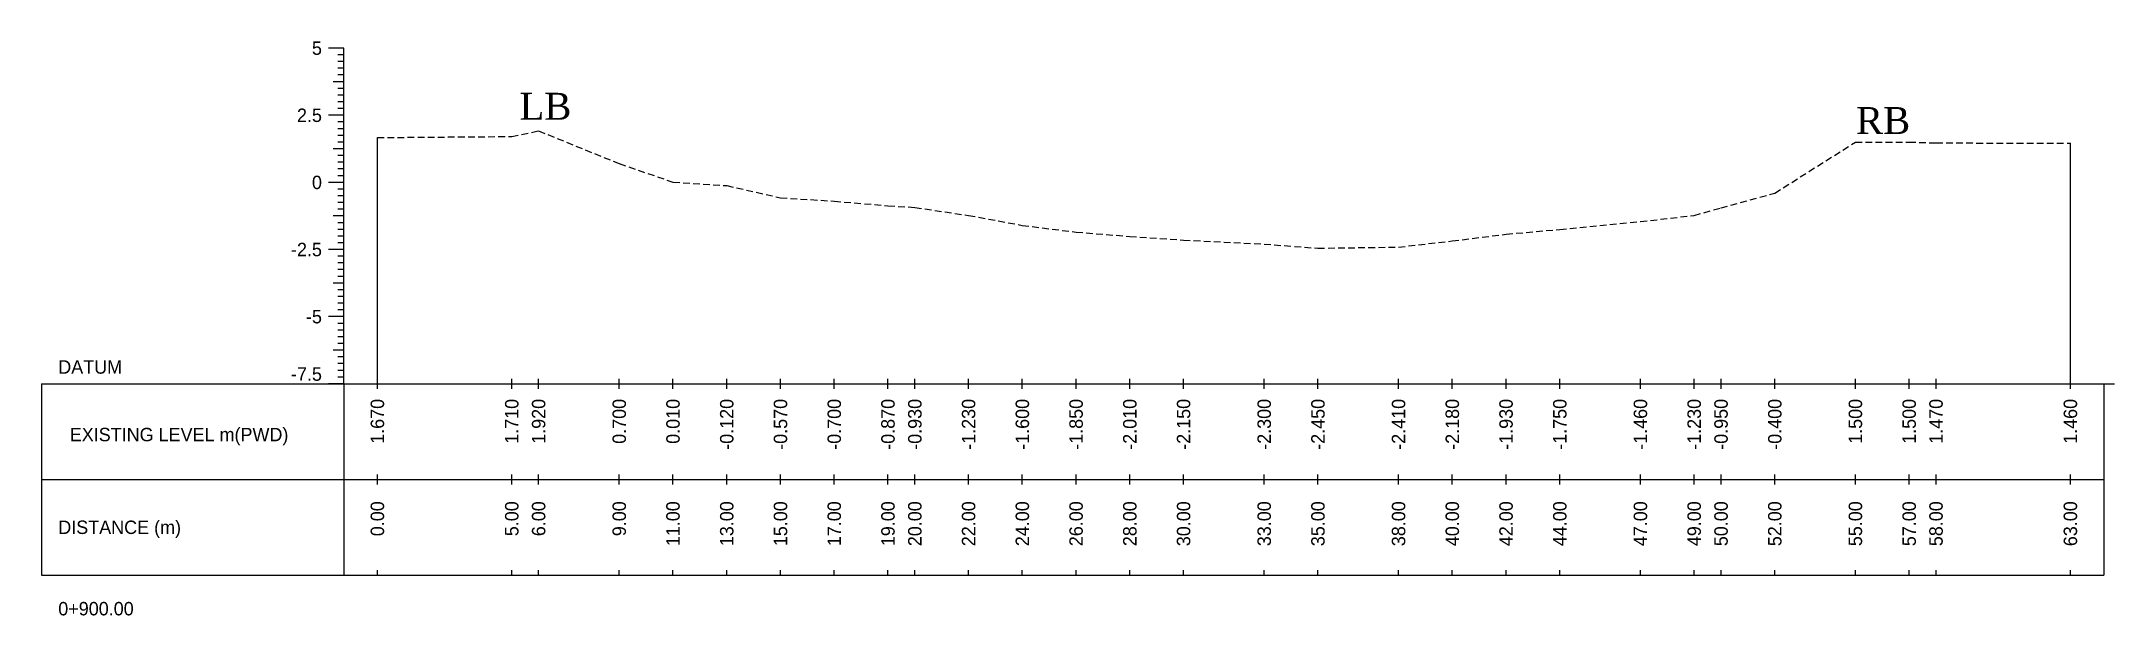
# Model space of a CAD drawing. Header units: inches. Extents: x 6579 to 9220, y -2276 to -1013.
# Drawn here: x 7155.2 to 7232.3, y -1244.5 to -1223.1 of the extents above; entities that cross this region are included whole.
import ezdxf
from ezdxf.enums import TextEntityAlignment as Align

# ---------------------------------------------------------------- set-up
doc = ezdxf.new("R2010")
doc.units = ezdxf.units.IN
doc.header["$MEASUREMENT"] = 0
doc.linetypes.add('HIDDEN', pattern=[0.375, 0.25, -0.125])
doc.layers.add('CS_Drawing', color=7, linetype='Continuous')
doc.layers.add('GL', color=3, linetype='HIDDEN')
doc.styles.add('romans', font='romans.shx')

msp = doc.modelspace()

# ---------------------------------------------------------------- texts
at = {"char_height": 1, "width": 263.40586, "attachment_point": 1, "style": 'romans'}
for s, insert in [('{\\fTimes New Roman|b0|i0|c0|p18;LB}', (7172.989, -1225.058)), ('{\\fTimes New Roman|b0|i0|c0|p18;RB}', (7222.725, -1225.589))]:
    msp.add_mtext(s, dxfattribs=dict(at, insert=insert))
at = {"layer": 'CS_Drawing'}
for s, p in [('5', (7165.637, -1223.394)), ('2.5', (7165.637, -1225.894)), ('0', (7165.637, -1228.394)), ('-2.5', (7165.637, -1230.894)), ('-5', (7165.637, -1233.394))]:
    msp.add_text(s, height=0.5, dxfattribs=at).set_placement(p, align=Align.MIDDLE_RIGHT)
for s, p in [('DATUM', (7155.825, -1235.269)), ('EXISTING LEVEL m(PWD)', (7156.253, -1237.785)), ('DISTANCE (m)', (7155.825, -1241.238)), ('0+900.00', (7155.825, -1244.269))]:
    msp.add_text(s, height=0.5, dxfattribs=at).set_placement(p, align=Align.MIDDLE_LEFT)
msp.add_text('-7.5', height=0.5, dxfattribs=at).set_placement((7165.637, -1235.782), align=Align.RIGHT)
for s, p in [('1.670', (7167.7, -1236.457)), ('1.710', (7172.7, -1236.457)), ('1.920', (7173.7, -1236.457)), ('0.700', (7176.7, -1236.457)), ('0.010', (7178.7, -1236.457)), ('-0.120', (7180.7, -1236.457)), ('-0.570', (7182.7, -1236.457)), ('-0.700', (7184.7, -1236.457)), ('-0.870', (7186.7, -1236.457)), ('-0.930', (7187.7, -1236.457)), ('-1.230', (7189.7, -1236.457)), ('-1.600', (7191.7, -1236.457)), ('-1.850', (7193.7, -1236.457)), ('-2.010', (7195.7, -1236.457)), ('-2.150', (7197.7, -1236.457)), ('-2.300', (7200.7, -1236.457)), ('-2.450', (7202.7, -1236.457)), ('-2.410', (7205.7, -1236.457)), ('-2.180', (7207.7, -1236.457)), ('-1.930', (7209.7, -1236.457)), ('-1.750', (7211.7, -1236.457)), ('-1.460', (7214.7, -1236.457)), ('-1.230', (7216.7, -1236.457)), ('-0.950', (7217.7, -1236.457)), ('-0.400', (7219.7, -1236.457)), ('1.500', (7222.7, -1236.457)), ('1.500', (7224.7, -1236.457)), ('1.470', (7225.7, -1236.457)), ('1.460', (7230.7, -1236.457)), ('0.00', (7167.7, -1240.269)), ('5.00', (7172.7, -1240.269)), ('6.00', (7173.7, -1240.269)), ('9.00', (7176.7, -1240.269)), ('11.00', (7178.7, -1240.269)), ('13.00', (7180.7, -1240.269)), ('15.00', (7182.7, -1240.269)), ('17.00', (7184.7, -1240.269)), ('19.00', (7186.7, -1240.269)), ('20.00', (7187.7, -1240.269)), ('22.00', (7189.7, -1240.269)), ('24.00', (7191.7, -1240.269)), ('26.00', (7193.7, -1240.269)), ('28.00', (7195.7, -1240.269)), ('30.00', (7197.7, -1240.269)), ('33.00', (7200.7, -1240.269)), ('35.00', (7202.7, -1240.269)), ('38.00', (7205.7, -1240.269)), ('40.00', (7207.7, -1240.269)), ('42.00', (7209.7, -1240.269)), ('44.00', (7211.7, -1240.269)), ('47.00', (7214.7, -1240.269)), ('49.00', (7216.7, -1240.269)), ('50.00', (7217.7, -1240.269)), ('52.00', (7219.7, -1240.269)), ('55.00', (7222.7, -1240.269)), ('57.00', (7224.7, -1240.269)), ('58.00', (7225.7, -1240.269)), ('63.00', (7230.7, -1240.269))]:
    msp.add_text(s, height=0.5, rotation=90, dxfattribs=at).set_placement(p, align=Align.MIDDLE_RIGHT)

# ---------------------------------------------------------------- linework, layer by layer
at = {"layer": 'CS_Drawing'}
for p, q in [((7166.45, -1223.394), (7165.887, -1223.394)), ((7166.45, -1223.394), (7166.056, -1223.394)), ((7166.45, -1223.394), (7166.225, -1223.394)), ((7166.45, -1235.894), (7166.45, -1223.394)), ((7166.45, -1223.644), (7166.225, -1223.644)), ((7166.45, -1223.894), (7166.225, -1223.894)), ((7166.45, -1224.144), (7166.225, -1224.144)), ((7166.45, -1224.644), (7166.056, -1224.644)), ((7166.45, -1224.394), (7166.225, -1224.394)), ((7166.45, -1224.644), (7166.225, -1224.644)), ((7166.45, -1224.894), (7166.225, -1224.894)), ((7166.45, -1225.144), (7166.225, -1225.144)), ((7166.45, -1225.394), (7166.225, -1225.394)), ((7166.45, -1225.644), (7166.225, -1225.644)), ((7166.45, -1225.894), (7165.887, -1225.894)), ((7166.45, -1225.894), (7166.056, -1225.894)), ((7166.45, -1225.894), (7166.225, -1225.894)), ((7166.45, -1226.144), (7166.225, -1226.144)), ((7166.45, -1226.394), (7166.225, -1226.394)), ((7166.45, -1227.144), (7166.056, -1227.144)), ((7166.45, -1226.644), (7166.225, -1226.644)), ((7166.45, -1226.894), (7166.225, -1226.894)), ((7166.45, -1227.144), (7166.225, -1227.144)), ((7167.7, -1235.894), (7167.7, -1226.724)), ((7230.7, -1235.894), (7230.7, -1226.934)), ((7166.45, -1227.394), (7166.225, -1227.394)), ((7166.45, -1227.644), (7166.225, -1227.644)), ((7166.45, -1227.894), (7166.225, -1227.894)), ((7166.45, -1228.394), (7165.887, -1228.394)), ((7166.45, -1228.394), (7166.056, -1228.394)), ((7166.45, -1228.144), (7166.225, -1228.144)), ((7166.45, -1228.394), (7166.225, -1228.394)), ((7166.45, -1228.644), (7166.225, -1228.644)), ((7166.45, -1228.894), (7166.225, -1228.894)), ((7166.45, -1229.644), (7166.056, -1229.644)), ((7166.45, -1229.144), (7166.225, -1229.144)), ((7166.45, -1229.394), (7166.225, -1229.394)), ((7166.45, -1229.644), (7166.225, -1229.644)), ((7166.45, -1229.894), (7166.225, -1229.894)), ((7166.45, -1230.144), (7166.225, -1230.144)), ((7166.45, -1230.394), (7166.225, -1230.394)), ((7166.45, -1230.894), (7165.887, -1230.894)), ((7166.45, -1230.894), (7166.056, -1230.894)), ((7166.45, -1230.644), (7166.225, -1230.644)), ((7166.45, -1230.894), (7166.225, -1230.894)), ((7166.45, -1231.144), (7166.225, -1231.144)), ((7166.45, -1231.394), (7166.225, -1231.394)), ((7166.45, -1231.644), (7166.225, -1231.644)), ((7166.45, -1231.894), (7166.225, -1231.894)), ((7166.45, -1232.144), (7166.056, -1232.144)), ((7166.45, -1232.144), (7166.225, -1232.144)), ((7166.45, -1232.394), (7166.225, -1232.394)), ((7166.45, -1232.644), (7166.225, -1232.644)), ((7166.45, -1233.394), (7165.887, -1233.394)), ((7166.45, -1233.394), (7166.056, -1233.394)), ((7166.45, -1232.894), (7166.225, -1232.894)), ((7166.45, -1233.144), (7166.225, -1233.144)), ((7166.45, -1233.394), (7166.225, -1233.394)), ((7166.45, -1233.644), (7166.225, -1233.644)), ((7166.45, -1233.894), (7166.225, -1233.894)), ((7166.45, -1234.144), (7166.225, -1234.144)), ((7166.45, -1234.644), (7166.056, -1234.644)), ((7166.45, -1234.394), (7166.225, -1234.394)), ((7166.45, -1234.644), (7166.225, -1234.644)), ((7166.45, -1234.894), (7166.225, -1234.894)), ((7166.45, -1235.144), (7166.225, -1235.144)), ((7166.45, -1235.394), (7166.225, -1235.394)), ((7166.45, -1235.644), (7166.225, -1235.644)), ((7167.7, -1236.082), (7167.7, -1235.707)), ((7172.7, -1236.082), (7172.7, -1235.707)), ((7173.7, -1236.082), (7173.7, -1235.707)), ((7176.7, -1236.082), (7176.7, -1235.707)), ((7178.7, -1236.082), (7178.7, -1235.707)), ((7180.7, -1236.082), (7180.7, -1235.707)), ((7182.7, -1236.082), (7182.7, -1235.707)), ((7184.7, -1236.082), (7184.7, -1235.707)), ((7186.7, -1236.082), (7186.7, -1235.707)), ((7187.7, -1236.082), (7187.7, -1235.707)), ((7189.7, -1236.082), (7189.7, -1235.707)), ((7191.7, -1236.082), (7191.7, -1235.707)), ((7193.7, -1236.082), (7193.7, -1235.707)), ((7195.7, -1236.082), (7195.7, -1235.707)), ((7197.7, -1236.082), (7197.7, -1235.707)), ((7200.7, -1236.082), (7200.7, -1235.707)), ((7202.7, -1236.082), (7202.7, -1235.707)), ((7205.7, -1236.082), (7205.7, -1235.707)), ((7207.7, -1236.082), (7207.7, -1235.707)), ((7209.7, -1236.082), (7209.7, -1235.707)), ((7211.7, -1236.082), (7211.7, -1235.707)), ((7214.7, -1236.082), (7214.7, -1235.707)), ((7216.7, -1236.082), (7216.7, -1235.707)), ((7217.7, -1236.082), (7217.7, -1235.707)), ((7219.7, -1236.082), (7219.7, -1235.707)), ((7222.7, -1236.082), (7222.7, -1235.707)), ((7224.7, -1236.082), (7224.7, -1235.707)), ((7225.7, -1236.082), (7225.7, -1235.707)), ((7230.7, -1236.082), (7230.7, -1235.707)), ((7155.2, -1235.894), (7166.45, -1235.894)), ((7155.2, -1235.894), (7155.2, -1243.019)), ((7166.45, -1235.894), (7165.887, -1235.894)), ((7166.45, -1235.894), (7166.056, -1235.894)), ((7166.45, -1235.894), (7166.225, -1235.894)), ((7166.45, -1235.894), (7231.95, -1235.894)), ((7166.45, -1235.894), (7166.45, -1243.019)), ((7231.95, -1235.894), (7232.343, -1235.894)), ((7231.95, -1235.894), (7232.175, -1235.894)), ((7231.95, -1235.894), (7231.95, -1243.019)), ((7155.2, -1239.457), (7166.45, -1239.457)), ((7166.45, -1239.457), (7231.95, -1239.457)), ((7166.45, -1239.457), (7231.95, -1239.457)), ((7167.7, -1239.644), (7167.7, -1239.269)), ((7172.7, -1239.644), (7172.7, -1239.269)), ((7173.7, -1239.644), (7173.7, -1239.269)), ((7176.7, -1239.644), (7176.7, -1239.269)), ((7178.7, -1239.644), (7178.7, -1239.269)), ((7180.7, -1239.644), (7180.7, -1239.269)), ((7182.7, -1239.644), (7182.7, -1239.269)), ((7184.7, -1239.644), (7184.7, -1239.269)), ((7186.7, -1239.644), (7186.7, -1239.269)), ((7187.7, -1239.644), (7187.7, -1239.269)), ((7189.7, -1239.644), (7189.7, -1239.269)), ((7191.7, -1239.644), (7191.7, -1239.269)), ((7193.7, -1239.644), (7193.7, -1239.269)), ((7195.7, -1239.644), (7195.7, -1239.269)), ((7197.7, -1239.644), (7197.7, -1239.269)), ((7200.7, -1239.644), (7200.7, -1239.269)), ((7202.7, -1239.644), (7202.7, -1239.269)), ((7205.7, -1239.644), (7205.7, -1239.269)), ((7207.7, -1239.644), (7207.7, -1239.269)), ((7209.7, -1239.644), (7209.7, -1239.269)), ((7211.7, -1239.644), (7211.7, -1239.269)), ((7214.7, -1239.644), (7214.7, -1239.269)), ((7216.7, -1239.644), (7216.7, -1239.269)), ((7217.7, -1239.644), (7217.7, -1239.269)), ((7219.7, -1239.644), (7219.7, -1239.269)), ((7222.7, -1239.644), (7222.7, -1239.269)), ((7224.7, -1239.644), (7224.7, -1239.269)), ((7225.7, -1239.644), (7225.7, -1239.269)), ((7230.7, -1239.644), (7230.7, -1239.269)), ((7155.2, -1243.019), (7166.45, -1243.019)), ((7166.45, -1243.019), (7231.95, -1243.019)), ((7167.7, -1243.019), (7167.7, -1242.832)), ((7172.7, -1243.019), (7172.7, -1242.832)), ((7173.7, -1243.019), (7173.7, -1242.832)), ((7176.7, -1243.019), (7176.7, -1242.832)), ((7178.7, -1243.019), (7178.7, -1242.832)), ((7180.7, -1243.019), (7180.7, -1242.832)), ((7182.7, -1243.019), (7182.7, -1242.832)), ((7184.7, -1243.019), (7184.7, -1242.832)), ((7186.7, -1243.019), (7186.7, -1242.832)), ((7187.7, -1243.019), (7187.7, -1242.832)), ((7189.7, -1243.019), (7189.7, -1242.832)), ((7191.7, -1243.019), (7191.7, -1242.832)), ((7193.7, -1243.019), (7193.7, -1242.832)), ((7195.7, -1243.019), (7195.7, -1242.832)), ((7197.7, -1243.019), (7197.7, -1242.832)), ((7200.7, -1243.019), (7200.7, -1242.832)), ((7202.7, -1243.019), (7202.7, -1242.832)), ((7205.7, -1243.019), (7205.7, -1242.832)), ((7207.7, -1243.019), (7207.7, -1242.832)), ((7209.7, -1243.019), (7209.7, -1242.832)), ((7211.7, -1243.019), (7211.7, -1242.832)), ((7214.7, -1243.019), (7214.7, -1242.832)), ((7216.7, -1243.019), (7216.7, -1242.832)), ((7217.7, -1243.019), (7217.7, -1242.832)), ((7219.7, -1243.019), (7219.7, -1242.832)), ((7222.7, -1243.019), (7222.7, -1242.832)), ((7224.7, -1243.019), (7224.7, -1242.832)), ((7225.7, -1243.019), (7225.7, -1242.832)), ((7230.7, -1243.019), (7230.7, -1242.832))]:
    msp.add_line(p, q, dxfattribs=at)
at = {"layer": 'GL'}
msp.add_lwpolyline([(7167.7, -1226.724), (7172.7, -1226.684), (7173.7, -1226.474), (7176.7, -1227.694), (7178.7, -1228.384), (7180.7, -1228.514), (7182.7, -1228.964), (7184.7, -1229.094), (7186.7, -1229.264), (7187.7, -1229.324), (7189.7, -1229.624), (7191.7, -1229.994), (7193.7, -1230.244), (7195.7, -1230.404), (7197.7, -1230.544), (7200.7, -1230.694), (7202.7, -1230.844), (7205.7, -1230.804), (7207.7, -1230.574), (7209.7, -1230.324), (7211.7, -1230.144), (7214.7, -1229.854), (7216.7, -1229.624), (7217.7, -1229.344), (7219.7, -1228.794), (7222.7, -1226.894), (7224.7, -1226.894), (7225.7, -1226.924), (7230.7, -1226.934)], dxfattribs=at)

msp.set_redraw_order([(e.dxf.handle, doc.entitydb.next_handle()) for e in msp.query("TEXT MTEXT ATTDEF DIMENSION ARC_DIMENSION")])  # texts and dimensions are drawn at this point

doc.saveas('drawing.dxf')
